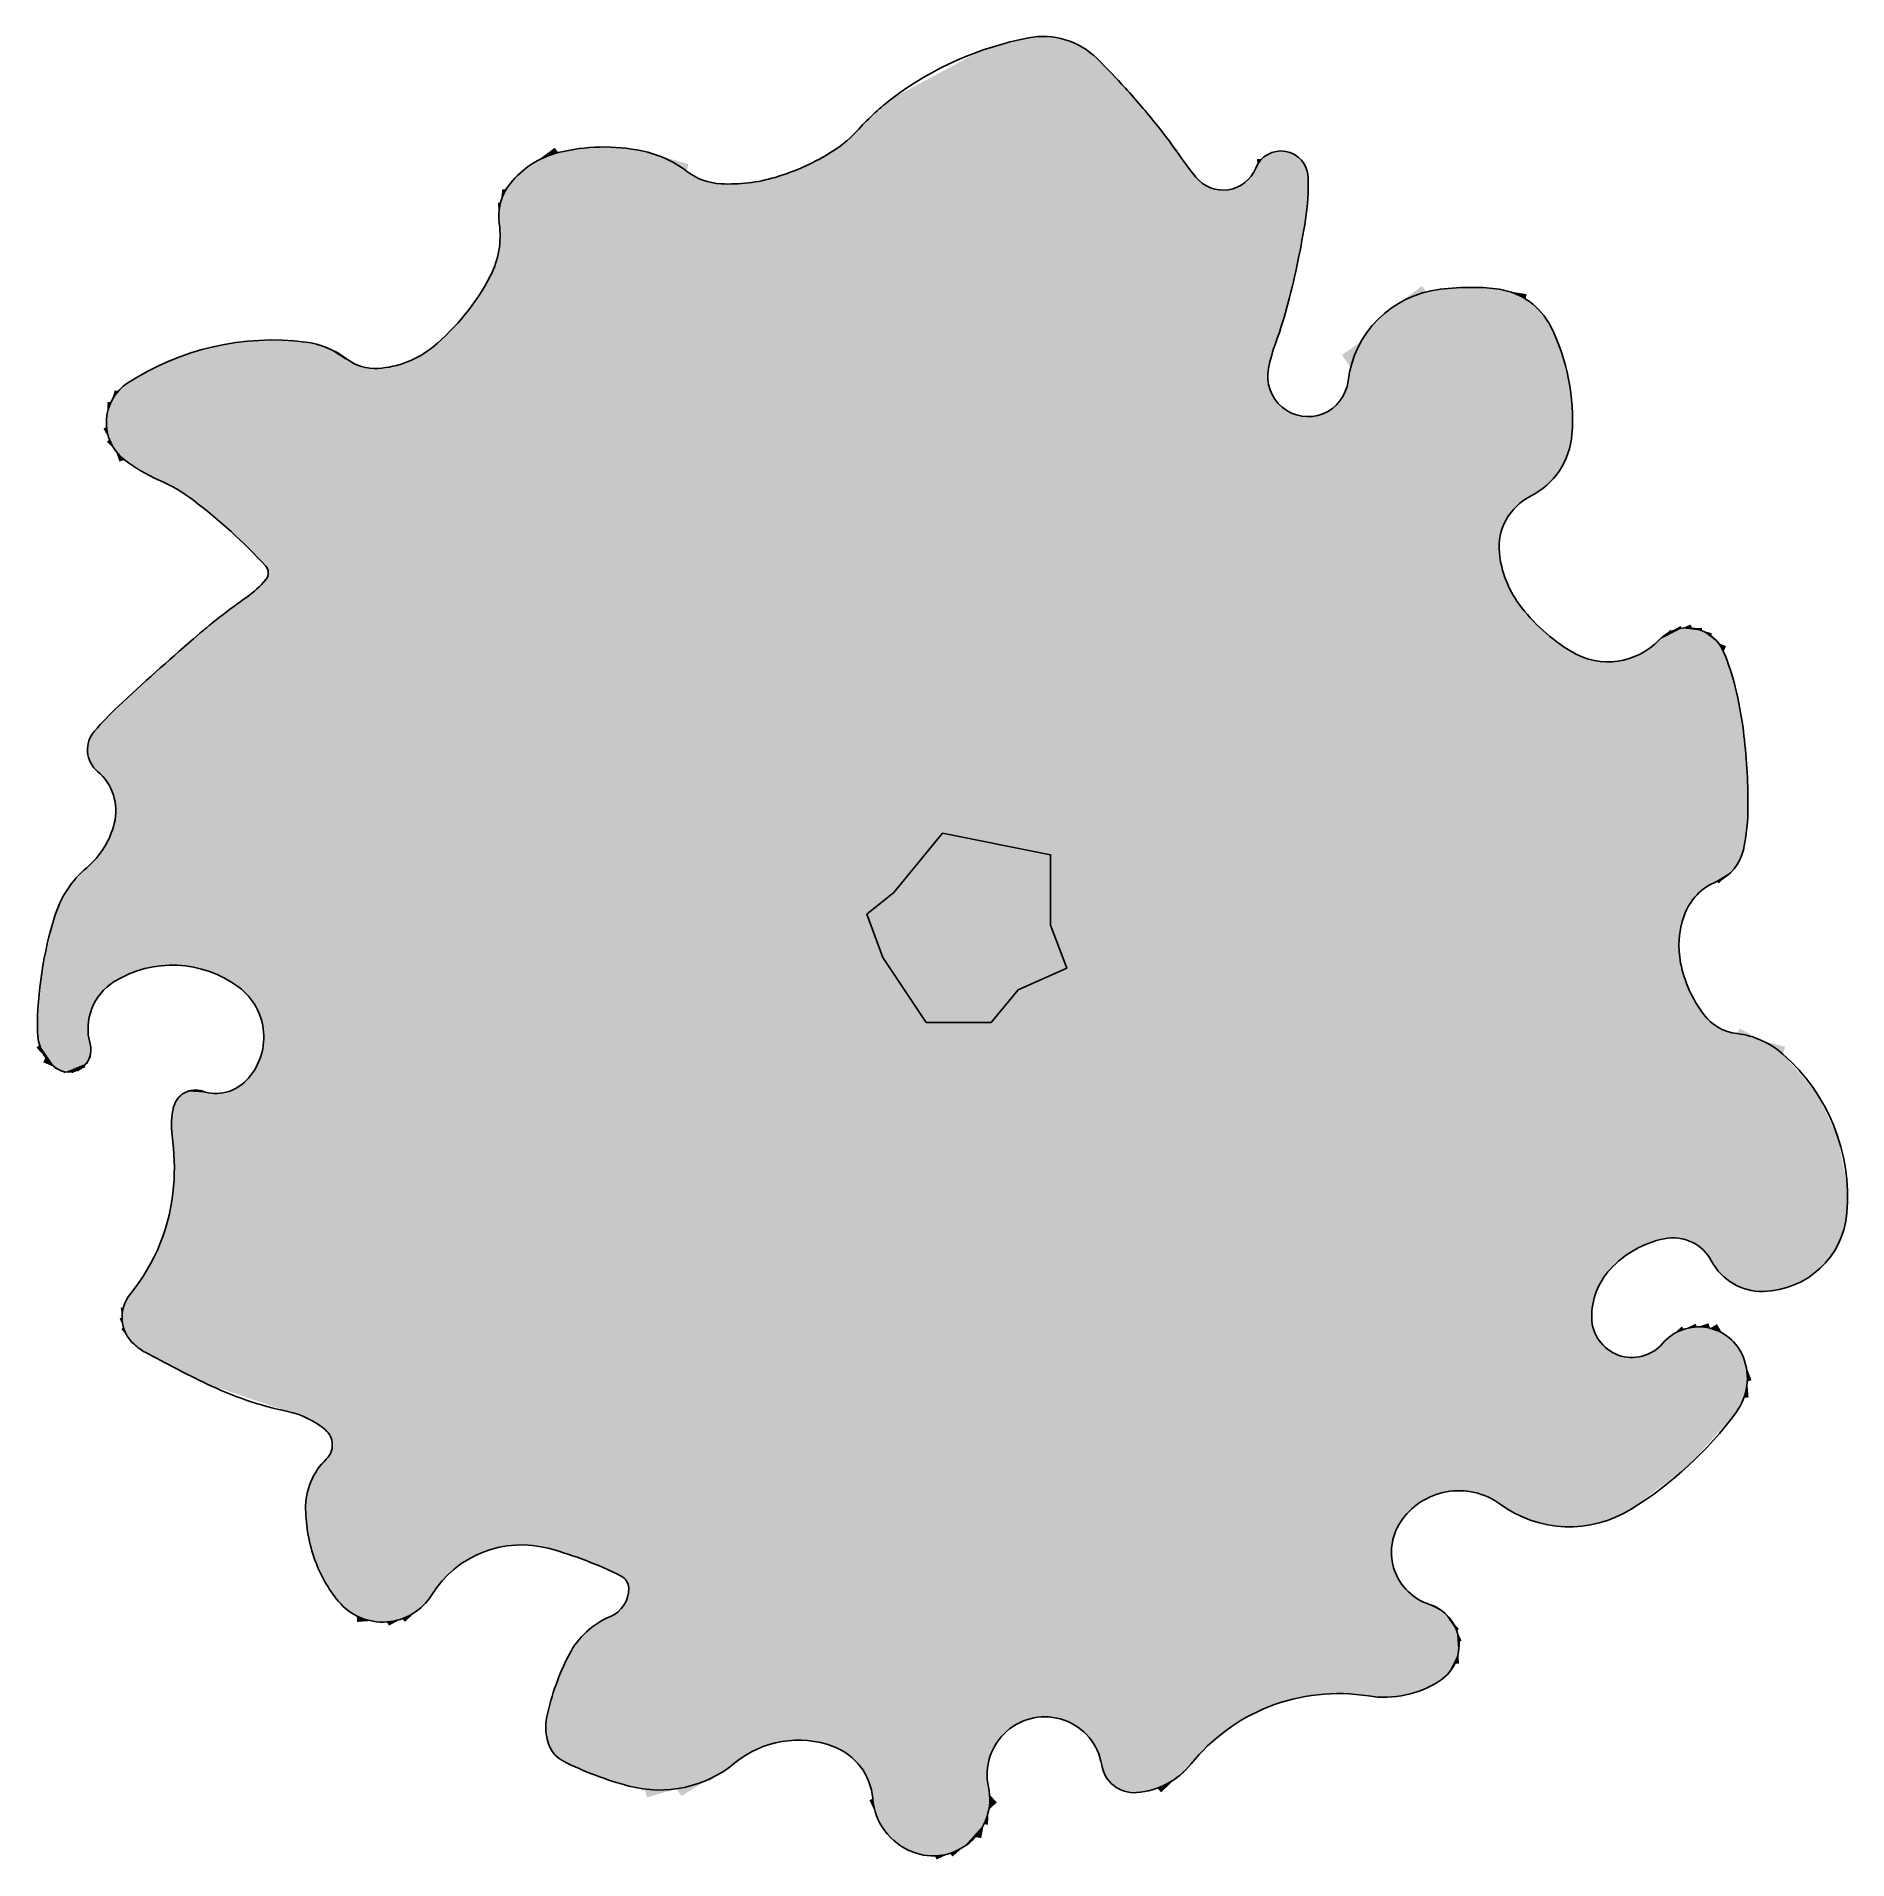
# Model space of a CAD drawing. Extents: x 130.35 to 139.86, y 215.58 to 225.15.
import ezdxf

# ---------------------------------------------------------------- set-up
doc = ezdxf.new("R2010")
doc.units = 0
doc.header["$LTSCALE"] = 3
doc.layers.add('ARCHI', color=3, linetype='CONTINUOUS')

msp = doc.modelspace()

# ---------------------------------------------------------------- linework, layer by layer
at = {"layer": 'ARCHI', "color": 0}
msp.add_lwpolyline([(134.8462, 224.8277, -0.113561), (135.5598, 225.1441, -0.246712), (135.9202, 225.0355, -0.015346), (136.0691, 224.8799, -0.013184), (136.2319, 224.6892, -0.018849), (136.3388, 224.5465, 0.019989), (136.4398, 224.4122, 0.571298), (136.7535, 224.4603, -0.811331), (137.0287, 224.4122, -0.047844), (137.0152, 224.1899, -0.023903), (136.9248, 223.7542, -0.025093), (136.8593, 223.5443, 0.038969), (136.8209, 223.4079, 1.039685), (137.2385, 223.3414, -0.34675), (137.7216, 223.8234, -0.029184), (137.8962, 223.8336, -0.037138), (138.0334, 223.8234, -0.244323), (138.3032, 223.6277, -0.135665), (138.4145, 223.0616, -0.262906), (138.1967, 222.7362, 0.310698), (138.0334, 222.4382, 0.133759), (138.1361, 222.1709, 0.101234), (138.4145, 221.9188, 0.348582), (138.8732, 221.9818, -0.540859), (139.2113, 221.9188, -0.037486), (139.272, 221.7356, -0.030587), (139.3152, 221.5032, -0.030699), (139.3392, 221.1128, -0.051359), (139.3152, 220.8799, -0.250835), (139.1759, 220.7134, 0.215106), (139.0034, 220.5336, 0.135386), (138.9855, 220.2847, 0.113247), (139.1073, 220.0141, 0.203782), (139.2818, 219.9142, -0.152276), (139.523, 219.8063, -0.237143), (139.8586, 218.9723, -0.384219), (139.4191, 218.5597, -0.283401), (139.1482, 218.7191, 0.332919), (138.8995, 218.8367, 0.158169), (138.615, 218.6757, 0.192056), (138.5184, 218.4211, 0.688465), (138.89, 218.2863, -0.564437), (139.3152, 218.2134, -0.257971), (139.277, 217.925, -0.094737), (138.7263, 217.4169, -0.305965), (138.0372, 217.4428, 0.429402), (137.5137, 217.3476, 0.495394), (137.6663, 216.9164, -0.628785), (137.7216, 216.5165, -0.188457), (137.3458, 216.4352, 0.134906), (136.8209, 216.378, 0.129802), (136.4148, 216.0788, -0.207132), (136.128, 215.9278, -0.390221), (135.9448, 216.0723, 0.275755), (135.7469, 216.3087, 0.586611), (135.3498, 215.9567, -0.599842), (134.9501, 215.6161, -0.285815), (134.742, 215.8961, 0.290791), (134.5344, 216.1702, 0.2676), (134.0183, 216.0835, -0.242409), (133.4605, 215.9624, -0.050441), (133.1172, 216.0927, -0.179782), (133.0448, 216.1702, -0.152912), (133.0303, 216.3266, -0.067556), (133.1487, 216.655, -0.174563), (133.3638, 216.8531, 0.306288), (133.4605, 217.0013, 0.279643), (133.4203, 217.0651, 0.048734), (133.0448, 217.2091, 0.332588), (132.426, 216.9666, -0.511173), (131.9362, 216.932, -0.088498), (131.8124, 217.1485, -0.080758), (131.763, 217.4169, -0.210062), (131.8717, 217.679, 0.445892), (131.8669, 217.8324, 0.123413), (131.6682, 217.9296, -0.060107), (131.2433, 218.0748, -0.01244), (130.9236, 218.239, -0.059556), (130.8622, 218.2826, -0.399081), (130.8426, 218.547, 0.152903), (131.0701, 219.1137, 0.054513), (131.062, 219.3795, -0.097252), (131.0701, 219.5293, -0.436237), (131.2211, 219.6118, 0.288519), (131.4512, 219.6678, 0.451843), (131.4125, 220.1578, 0.308381), (130.7583, 220.1873, 0.334898), (130.6311, 219.8605, -0.726288), (130.4465, 219.7371, -0.229931), (130.3543, 219.927, -0.075596), (130.4465, 220.5336, -0.14273), (130.6133, 220.7852, 0.157593), (130.7583, 221.0184, 0.284806), (130.6705, 221.2913, -0.416985), (130.6544, 221.5032, -0.0265), (130.7798, 221.6333, -0.009025), (131.174, 221.988, -0.026059), (131.4537, 222.2062, 0.067244), (131.5551, 222.2997, 0.374671), (131.5534, 222.3694, 0.044699), (131.174, 222.7153, 0.060672), (130.9894, 222.8232, -0.063119), (130.8123, 222.9278, -0.515851), (130.829, 223.3316, -0.177225), (131.763, 223.5464, -0.132758), (131.9782, 223.4582, 0.180849), (132.144, 223.4079, 0.15773), (132.4324, 223.5217, 0.100919), (132.733, 223.8927, 0.156168), (132.7803, 224.1683, -0.204967), (132.8369, 224.3775, -0.165785), (133.0905, 224.5413, -0.112275), (133.5298, 224.5507, -0.113016), (133.7639, 224.444, 0.151858), (133.9455, 224.3775, 0.084101), (134.229, 224.4112, 0.071373), (134.5344, 224.5507, 0.06739), (134.6686, 224.665, -0.049212)], format="xyb", close=True, dxfattribs=at)
msp.add_lwpolyline([(135.1079, 220.9671), (135.676, 220.8536), (135.676, 220.4844), (135.7612, 220.2573), (135.5055, 220.1437), (135.3635, 219.9733), (135.0226, 219.9733), (134.7954, 220.3141), (134.7102, 220.5412), (134.8522, 220.6548), (135.1079, 220.9671)], close=True, dxfattribs=at)
for points in [[(136.4572, 224.3936), (135.5598, 225.1441), (135.3069, 225.075)], [(136.4572, 224.3936), (135.6153, 225.1509), (135.5598, 225.1441)], [(136.4572, 224.3936), (135.6712, 225.15), (135.6153, 225.1509)], [(136.4572, 224.3936), (135.7264, 225.1414), (135.6712, 225.15)], [(136.4572, 224.3936), (136.4398, 224.4122), (135.7264, 225.1414)], [(136.4398, 224.4122), (135.7799, 225.1252), (135.7264, 225.1414)], [(136.4398, 224.4122), (135.8306, 225.1019), (135.7799, 225.1252)], [(136.8289, 223.296), (135.3069, 225.075), (134.8462, 224.8277)], [(135.3069, 225.075), (134.8462, 224.8277), (134.8462, 224.8277)], [(136.8289, 223.296), (136.4572, 224.3936), (135.3069, 225.075)], [(136.4398, 224.4122), (135.8777, 225.0718), (135.8306, 225.1019)], [(136.4398, 224.4122), (135.9202, 225.0355), (135.8777, 225.0718)], [(136.4398, 224.4122), (135.9958, 224.9588), (135.9202, 225.0355)], [(136.4398, 224.4122), (136.0691, 224.8799), (135.9958, 224.9588)], [(136.893, 223.2039), (134.8462, 224.8277), (134.6054, 224.6033)], [(134.8462, 224.8277), (134.6686, 224.665), (134.6054, 224.6033)], [(134.8462, 224.8277), (134.6686, 224.665), (134.6686, 224.665)], [(136.893, 223.2039), (136.8724, 223.2235), (134.8462, 224.8277)], [(136.8724, 223.2235), (136.8547, 223.2456), (134.8462, 224.8277)], [(136.8547, 223.2456), (136.8401, 223.27), (134.8462, 224.8277)], [(136.8401, 223.27), (136.8289, 223.296), (134.8462, 224.8277)], [(136.4398, 224.4122), (136.3879, 224.4783), (136.0691, 224.8799)], [(136.3879, 224.4783), (136.1518, 224.7856), (136.0691, 224.8799)], [(136.3879, 224.4783), (136.2319, 224.6892), (136.1518, 224.7856)], [(136.3879, 224.4783), (136.3388, 224.5465), (136.2319, 224.6892)], [(136.3388, 224.5465), (136.3457, 224.5523), (136.2319, 224.6892)], [(133.0905, 224.5413), (133.0715, 224.5669), (132.9765, 224.4963)], [(133.8968, 224.3836), (133.0905, 224.5413), (132.9765, 224.4963)], [(133.8968, 224.3836), (133.2359, 224.5663), (133.0905, 224.5413)], [(133.8496, 224.397), (133.3834, 224.5695), (133.2359, 224.5663)], [(133.8968, 224.3836), (133.8496, 224.397), (133.2359, 224.5663)], [(133.8496, 224.397), (133.805, 224.4173), (133.3834, 224.5695)], [(133.805, 224.4173), (133.5298, 224.5507), (133.3834, 224.5695)], [(133.805, 224.4173), (133.6129, 224.527), (133.5298, 224.5507)], [(138.4145, 221.9188), (134.5344, 224.5507), (134.3867, 224.47)], [(136.893, 223.2039), (134.6054, 224.6033), (134.5344, 224.5507)], [(138.4145, 221.9188), (138.3106, 221.9901), (134.5344, 224.5507)], [(138.3106, 221.9901), (136.893, 223.2039), (134.5344, 224.5507)], [(136.8172, 223.3798), (136.8341, 224.5402), (136.8165, 224.5319)], [(136.8172, 223.3798), (136.8913, 224.5499), (136.8719, 224.5493)], [(136.8172, 223.3798), (136.9106, 224.5479), (136.8913, 224.5499)], [(136.8172, 223.3798), (136.8719, 224.5493), (136.8527, 224.546)], [(136.8172, 223.3798), (136.9295, 224.5432), (136.9106, 224.5479)], [(136.8172, 223.3798), (136.8527, 224.546), (136.8341, 224.5402)], [(136.8172, 223.3798), (136.9476, 224.536), (136.9295, 224.5432)], [(133.9455, 224.3775), (132.9765, 224.4963), (132.8781, 224.4231)], [(132.9765, 224.4963), (132.8781, 224.4231), (132.8781, 224.4231)], [(133.9455, 224.3775), (133.8968, 224.3836), (132.9765, 224.4963)], [(133.805, 224.4173), (133.7639, 224.444), (133.6129, 224.527)], [(133.7639, 224.444), (133.7744, 224.481), (133.6129, 224.527)], [(138.4145, 221.9188), (134.3867, 224.47), (134.229, 224.4112)], [(136.8173, 223.3514), (136.7535, 224.4603), (136.7424, 224.4373)], [(136.8173, 223.3514), (136.7619, 224.4778), (136.7535, 224.4603)], [(136.7855, 224.5086), (136.7605, 224.5074), (136.7619, 224.4778)], [(136.8173, 223.3514), (136.7855, 224.5086), (136.7619, 224.4778)], [(136.8172, 223.3798), (136.8002, 224.5213), (136.7855, 224.5086)], [(136.8173, 223.3514), (136.8172, 223.3798), (136.7855, 224.5086)], [(136.8172, 223.3798), (136.8165, 224.5319), (136.8002, 224.5213)], [(136.8172, 223.3798), (136.9645, 224.5265), (136.9476, 224.536)], [(136.8172, 223.3798), (136.8209, 223.4079), (136.9645, 224.5265)], [(136.8209, 223.4079), (136.98, 224.5147), (136.9645, 224.5265)], [(136.8209, 223.4079), (136.9937, 224.5009), (136.98, 224.5147)], [(136.8209, 223.4079), (137.0055, 224.4854), (136.9937, 224.5009)], [(136.8209, 223.4079), (137.015, 224.4685), (137.0055, 224.4854)], [(136.8209, 223.4079), (137.0221, 224.4504), (137.015, 224.4685)], [(136.8209, 223.4079), (137.0267, 224.4315), (137.0221, 224.4504)], [(138.4145, 221.9188), (134.229, 224.4112), (132.5489, 223.6315)], [(134.229, 224.4112), (132.6497, 223.7559), (132.5489, 223.6315)], [(134.229, 224.4112), (132.733, 223.8927), (132.6497, 223.7559)], [(134.229, 224.4112), (132.7608, 223.958), (132.733, 223.8927)], [(134.229, 224.4112), (132.7781, 224.0268), (132.7608, 223.958)], [(134.0887, 224.3824), (132.7776, 224.2053), (132.7803, 224.1683)], [(134.0887, 224.3824), (133.9455, 224.3775), (132.7776, 224.2053)], [(133.9455, 224.3775), (132.7871, 224.2787), (132.7776, 224.2053)], [(134.229, 224.4112), (132.7847, 224.0975), (132.7781, 224.0268)], [(134.0887, 224.3824), (132.7803, 224.1683), (132.7847, 224.0975)], [(134.229, 224.4112), (134.0887, 224.3824), (132.7847, 224.0975)], [(133.9455, 224.3775), (132.8159, 224.3469), (132.7871, 224.2787)], [(132.8159, 224.3469), (132.7964, 224.3495), (132.7871, 224.2787)], [(133.9455, 224.3775), (132.8781, 224.4231), (132.8159, 224.3469)], [(132.8781, 224.4231), (132.8369, 224.3775), (132.8159, 224.3469)], [(136.8289, 223.296), (136.4771, 224.3776), (136.4572, 224.3936)], [(136.8289, 223.296), (136.4989, 224.3645), (136.4771, 224.3776)], [(136.8289, 223.296), (136.5224, 224.3545), (136.4989, 224.3645)], [(136.8289, 223.296), (136.8213, 223.3233), (136.5224, 224.3545)], [(136.8213, 223.3233), (136.547, 224.3479), (136.5224, 224.3545)], [(136.8213, 223.3233), (136.6229, 224.349), (136.5977, 224.3451)], [(136.8213, 223.3233), (136.6473, 224.3563), (136.6229, 224.349)], [(136.8213, 223.3233), (136.6705, 224.3669), (136.6473, 224.3563)], [(136.8173, 223.3514), (136.692, 224.3805), (136.6705, 224.3669)], [(136.8213, 223.3233), (136.8173, 223.3514), (136.6705, 224.3669)], [(136.8173, 223.3514), (136.7114, 224.3971), (136.692, 224.3805)], [(136.8173, 223.3514), (136.7283, 224.4161), (136.7114, 224.3971)], [(136.8173, 223.3514), (136.7424, 224.4373), (136.7283, 224.4161)], [(136.8209, 223.4079), (137.0287, 224.4122), (137.0267, 224.4315)], [(136.8209, 223.4079), (137.0273, 224.3007), (137.0287, 224.4122)], [(132.7871, 224.2787), (132.7734, 224.2779), (132.7776, 224.2053)], [(136.8213, 223.3233), (136.5723, 224.3447), (136.547, 224.3479)], [(136.8213, 223.3233), (136.5977, 224.3451), (136.5723, 224.3447)], [(136.8209, 223.4079), (136.8374, 223.4768), (137.0273, 224.3007)], [(136.8374, 223.4768), (137.0152, 224.1899), (137.0273, 224.3007)], [(136.8374, 223.4768), (136.9752, 223.971), (137.0152, 224.1899)], [(136.8374, 223.4768), (136.9248, 223.7542), (136.9752, 223.971)], [(137.6493, 223.81), (137.6258, 223.8408), (137.5132, 223.7551)], [(138.0455, 222.3669), (137.6493, 223.81), (137.5132, 223.7551)], [(138.0334, 222.4382), (137.8088, 223.8311), (137.6493, 223.81)], [(137.8088, 223.8311), (137.7216, 223.8234), (137.6493, 223.81)], [(138.0455, 222.3669), (138.0334, 222.4382), (137.6493, 223.81)], [(137.965, 223.8311), (137.8962, 223.8336), (137.8088, 223.8311)], [(138.0334, 222.4382), (137.965, 223.8311), (137.8088, 223.8311)], [(138.0334, 222.4382), (138.032, 222.4783), (137.965, 223.8311)], [(138.032, 222.4783), (138.0817, 223.8128), (137.965, 223.8311)], [(138.0817, 223.8128), (138.0334, 223.8234), (137.965, 223.8311)], [(138.032, 222.4783), (138.036, 222.5182), (138.0817, 223.8128)], [(138.036, 222.5182), (138.1717, 223.7724), (138.0817, 223.8128)], [(138.1717, 223.7724), (138.1757, 223.7981), (138.0817, 223.8128)], [(136.8374, 223.4768), (136.8593, 223.5443), (136.9248, 223.7542)], [(136.8593, 223.5443), (136.9248, 223.7542), (136.9248, 223.7542)], [(138.0669, 222.2977), (137.5132, 223.7551), (137.3965, 223.6662)], [(137.5132, 223.7551), (137.3965, 223.6662), (137.3965, 223.6662)], [(138.0669, 222.2977), (138.0455, 222.3669), (137.5132, 223.7551)], [(138.036, 222.5182), (138.2117, 223.7433), (138.1717, 223.7724)], [(138.036, 222.5182), (138.2474, 223.7091), (138.2117, 223.7433)], [(138.036, 222.5182), (138.2781, 223.6703), (138.2474, 223.7091)], [(132.5489, 223.6315), (131.5581, 222.3634), (131.5619, 222.3569)], [(132.5489, 223.6315), (132.4324, 223.5217), (131.5581, 222.3634)], [(132.5489, 223.6315), (131.5619, 222.3569), (131.5647, 222.3498)], [(138.5062, 221.88), (132.5489, 223.6315), (131.5647, 222.3498)], [(138.5062, 221.88), (138.459, 221.8963), (132.5489, 223.6315)], [(138.459, 221.8963), (138.4145, 221.9188), (132.5489, 223.6315)], [(138.0973, 222.232), (137.3965, 223.6662), (137.3073, 223.5496)], [(137.3965, 223.6662), (137.3965, 223.6662), (137.3073, 223.5496)], [(138.0973, 222.232), (138.0669, 222.2977), (137.3965, 223.6662)], [(138.036, 222.5182), (138.0453, 222.5573), (138.2781, 223.6703)], [(138.0453, 222.5573), (138.3032, 223.6277), (138.2781, 223.6703)], [(138.0453, 222.5573), (138.3595, 223.4931), (138.3032, 223.6277)], [(132.1087, 223.4082), (131.1825, 223.4965), (131, 223.4265)], [(132.0737, 223.4135), (131.373, 223.5403), (131.1825, 223.4965)], [(132.1087, 223.4082), (132.0737, 223.4135), (131.1825, 223.4965)], [(132.4324, 223.5217), (131.3714, 222.5508), (131.5534, 222.3694)], [(132.4324, 223.5217), (132.3679, 223.4766), (131.3714, 222.5508)], [(132.0737, 223.4135), (131.5678, 223.5571), (131.373, 223.5403)], [(132.4324, 223.5217), (131.5534, 222.3694), (131.5581, 222.3634)], [(132.0737, 223.4135), (132.0398, 223.4238), (131.5678, 223.5571)], [(132.0398, 223.4238), (131.763, 223.5464), (131.5678, 223.5571)], [(132.0398, 223.4238), (132.0078, 223.4388), (131.763, 223.5464)], [(132.0078, 223.4388), (131.8207, 223.5353), (131.763, 223.5464)], [(132.0078, 223.4388), (131.8765, 223.5166), (131.8207, 223.5353)], [(132.0078, 223.4388), (131.9782, 223.4582), (131.8765, 223.5166)], [(131.9782, 223.4582), (131.9756, 223.4523), (131.8765, 223.5166)], [(137.3073, 223.5496), (137.2064, 223.4778), (137.252, 223.4137)], [(138.0973, 222.232), (137.3073, 223.5496), (137.252, 223.4137)], [(138.0453, 222.5573), (138.0597, 222.5947), (138.3595, 223.4931)], [(138.0597, 222.5947), (138.3972, 223.3522), (138.3595, 223.4931)], [(132.222, 223.419), (130.7174, 223.1003), (130.7328, 223.0348)], [(132.222, 223.419), (130.7202, 223.1675), (130.7174, 223.1003)], [(132.222, 223.419), (132.144, 223.4079), (130.7202, 223.1675)], [(132.144, 223.4079), (130.741, 223.2315), (130.7202, 223.1675)], [(132.222, 223.419), (130.7328, 223.0348), (130.7652, 222.9759)], [(132.144, 223.4079), (130.7781, 223.2876), (130.741, 223.2315)], [(132.222, 223.419), (130.7652, 222.9759), (130.8123, 222.9278)], [(132.144, 223.4079), (130.829, 223.3316), (130.7781, 223.2876)], [(132.2972, 223.442), (130.8123, 222.9278), (130.9894, 222.8232)], [(132.2972, 223.442), (132.222, 223.419), (130.8123, 222.9278)], [(132.1087, 223.4082), (131, 223.4265), (130.829, 223.3316)], [(132.144, 223.4079), (132.1087, 223.4082), (130.829, 223.3316)], [(132.2972, 223.442), (130.9894, 222.8232), (131.085, 222.7748)], [(132.3679, 223.4766), (131.085, 222.7748), (131.174, 222.7153)], [(132.3679, 223.4766), (132.2972, 223.442), (131.085, 222.7748)], [(132.3679, 223.4766), (131.174, 222.7153), (131.3714, 222.5508)], [(138.1361, 222.1709), (137.252, 223.4137), (137.2385, 223.3414)], [(138.1361, 222.1709), (138.0973, 222.232), (137.252, 223.4137)], [(130.829, 223.3316), (130.7781, 223.2876), (130.7781, 223.2876)], [(138.1361, 222.1709), (137.2332, 223.3135), (137.2243, 223.2866)], [(138.1361, 222.1709), (137.2385, 223.3414), (137.2332, 223.3135)], [(138.0597, 222.5947), (138.079, 222.6299), (138.3972, 223.3522)], [(138.079, 222.6299), (138.4157, 223.2075), (138.3972, 223.3522)], [(130.741, 223.2315), (130.7229, 223.2323), (130.7202, 223.1675)], [(130.7781, 223.2876), (130.7609, 223.2932), (130.741, 223.2315)], [(138.3106, 221.9901), (136.9159, 223.1873), (136.893, 223.2039)], [(138.2173, 222.0746), (137.1773, 223.2163), (137.1559, 223.1977)], [(138.2173, 222.0746), (137.1961, 223.2375), (137.1773, 223.2163)], [(138.2173, 222.0746), (137.2118, 223.2611), (137.1961, 223.2375)], [(138.1361, 222.1709), (137.2243, 223.2866), (137.2118, 223.2611)], [(138.2173, 222.0746), (138.1361, 222.1709), (137.2118, 223.2611)], [(138.079, 222.6299), (138.1028, 222.6621), (138.4157, 223.2075)], [(138.1028, 222.6621), (138.4145, 223.0616), (138.4157, 223.2075)], [(130.7202, 223.1675), (130.7174, 223.1003), (130.7174, 223.1003)], [(138.3106, 221.9901), (136.9409, 223.1739), (136.9159, 223.1873)], [(138.3106, 221.9901), (136.9675, 223.1639), (136.9409, 223.1739)], [(138.3106, 221.9901), (136.9951, 223.1576), (136.9675, 223.1639)], [(138.3106, 221.9901), (138.2173, 222.0746), (136.9951, 223.1576)], [(138.2173, 222.0746), (137.0233, 223.155), (136.9951, 223.1576)], [(138.2173, 222.0746), (137.0517, 223.1562), (137.0233, 223.155)], [(138.2173, 222.0746), (137.0796, 223.1612), (137.0517, 223.1562)], [(138.2173, 222.0746), (137.1066, 223.1699), (137.0796, 223.1612)], [(138.2173, 222.0746), (137.1322, 223.1822), (137.1066, 223.1699)], [(138.2173, 222.0746), (137.1559, 223.1977), (137.1322, 223.1822)], [(130.7174, 223.1003), (130.7016, 223.0916), (130.7328, 223.0348)], [(130.7328, 223.0348), (130.7199, 223.0222), (130.7652, 222.9759)], [(138.1028, 222.6621), (138.4058, 223.0038), (138.4145, 223.0616)], [(130.7652, 222.9759), (130.7853, 222.9184), (130.8123, 222.9278)], [(130.8123, 222.9278), (130.8123, 222.9278), (130.9894, 222.8232)], [(138.1028, 222.6621), (138.1307, 222.691), (138.4058, 223.0038)], [(138.1307, 222.691), (138.3888, 222.9479), (138.4058, 223.0038)], [(138.1307, 222.691), (138.3637, 222.8951), (138.3888, 222.9479)], [(138.1307, 222.691), (138.1622, 222.7158), (138.3637, 222.8951)], [(138.1622, 222.7158), (138.3312, 222.8466), (138.3637, 222.8951)], [(138.1622, 222.7158), (138.292, 222.8033), (138.3312, 222.8466)], [(138.1622, 222.7158), (138.2468, 222.7663), (138.292, 222.8033)], [(138.1622, 222.7158), (138.1967, 222.7362), (138.2468, 222.7663)], [(138.5062, 221.88), (131.5647, 222.3498), (131.5666, 222.3424)], [(138.5552, 221.8701), (131.5666, 222.3424), (131.5673, 222.3349)], [(138.5552, 221.8701), (138.5062, 221.88), (131.5666, 222.3424)], [(131.563, 222.3127), (130.3652, 219.8553), (130.4465, 219.7371)], [(131.563, 222.3127), (131.5595, 222.3059), (130.3652, 219.8553)], [(131.5595, 222.3059), (130.7363, 220.9523), (130.3652, 219.8553)], [(131.563, 222.3127), (130.4465, 219.7371), (130.5027, 219.7132)], [(131.563, 222.3127), (130.5027, 219.7132), (130.6483, 220.0644)], [(131.5075, 222.2496), (130.6181, 221.4136), (130.6183, 221.3939)], [(131.5075, 222.2496), (130.6205, 221.4331), (130.6181, 221.4136)], [(131.5075, 222.2496), (130.6183, 221.3939), (130.6211, 221.3744)], [(131.5075, 222.2496), (130.6254, 221.4522), (130.6205, 221.4331)], [(131.5075, 222.2496), (130.6211, 221.3744), (130.6264, 221.3554)], [(131.5075, 222.2496), (130.6328, 221.4704), (130.6254, 221.4522)], [(131.5075, 222.2496), (130.6264, 221.3554), (130.6341, 221.3373)], [(131.5075, 222.2496), (130.6425, 221.4875), (130.6328, 221.4704)], [(131.5075, 222.2496), (130.6341, 221.3373), (130.6442, 221.3204)], [(131.5075, 222.2496), (130.6544, 221.5032), (130.6425, 221.4875)], [(131.5551, 222.2997), (130.6442, 221.3204), (130.6705, 221.2913)], [(131.5551, 222.2997), (131.5075, 222.2496), (130.6442, 221.3204)], [(131.563, 222.3127), (130.6483, 220.0644), (130.6688, 220.1008)], [(131.5075, 222.2496), (130.7154, 221.5699), (130.6544, 221.5032)], [(131.563, 222.3127), (130.6688, 220.1008), (130.6944, 220.1338)], [(131.5551, 222.2997), (130.6705, 221.2913), (130.6975, 221.2649)], [(131.563, 222.3127), (130.6944, 220.1338), (130.7244, 220.1628)], [(131.5551, 222.2997), (130.6975, 221.2649), (130.7206, 221.2351)], [(131.5075, 222.2496), (130.7798, 221.6333), (130.7154, 221.5699)], [(131.5551, 222.2997), (130.7206, 221.2351), (130.7393, 221.2023)], [(131.563, 222.3127), (130.7244, 220.1628), (130.7583, 220.1873)], [(131.5595, 222.3059), (130.7583, 221.0184), (130.7363, 220.9523)], [(131.5551, 222.2997), (130.7393, 221.2023), (130.7533, 221.1673)], [(131.5595, 222.3059), (130.7533, 221.1673), (130.7623, 221.1307)], [(131.5595, 222.3059), (131.5551, 222.2997), (130.7533, 221.1673)], [(131.563, 222.3127), (130.7583, 220.1873), (130.8266, 220.2234)], [(131.5595, 222.3059), (130.7649, 221.0555), (130.7583, 221.0184)], [(131.5595, 222.3059), (130.7623, 221.1307), (130.7662, 221.0932)], [(131.5595, 222.3059), (130.7662, 221.0932), (130.7649, 221.0555)], [(131.5075, 222.2496), (130.9753, 221.8125), (130.7798, 221.6333)], [(131.563, 222.3127), (130.8266, 220.2234), (130.899, 220.2502)], [(131.5655, 222.3198), (130.899, 220.2502), (130.9744, 220.2671)], [(131.5655, 222.3198), (131.563, 222.3127), (130.899, 220.2502)], [(131.5655, 222.3198), (130.9744, 220.2671), (131.0513, 220.2739)], [(131.5075, 222.2496), (131.4537, 222.2062), (130.9753, 221.8125)], [(131.5655, 222.3198), (131.0513, 220.2739), (131.1285, 220.2704)], [(131.5655, 222.3198), (131.1285, 220.2704), (131.2045, 220.2567)], [(138.5552, 221.8701), (131.5669, 222.3273), (131.2045, 220.2567)], [(131.5669, 222.3273), (131.5655, 222.3198), (131.2045, 220.2567)], [(138.5552, 221.8701), (131.5673, 222.3349), (131.5669, 222.3273)], [(131.4537, 222.2062), (131.174, 221.988), (130.9753, 221.8125)], [(131.4537, 222.2062), (131.311, 222.1008), (131.174, 221.988)], [(138.9917, 222.043), (138.9843, 222.0551), (138.9396, 222.0281)], [(139.0458, 222.0438), (139.0375, 222.063), (138.9917, 222.043)], [(137.5137, 217.3476), (138.9917, 222.043), (138.7953, 221.9197)], [(137.5137, 217.3476), (137.5436, 217.3871), (138.9917, 222.043)], [(137.5436, 217.3871), (138.5217, 218.4768), (138.9917, 222.043)], [(138.5217, 218.4768), (139.184, 221.9656), (138.9917, 222.043)], [(138.5217, 218.4768), (138.5333, 218.5313), (139.184, 221.9656)], [(138.5333, 218.5313), (138.9776, 220.4103), (139.184, 221.9656)], [(138.9917, 222.043), (138.8363, 221.9481), (138.7953, 221.9197)], [(138.9917, 222.043), (138.8732, 221.9818), (138.8363, 221.9481)], [(138.9917, 222.043), (138.8932, 222.0001), (138.8732, 221.9818)], [(138.9917, 222.043), (138.9396, 222.0281), (138.8932, 222.0001)], [(138.9396, 222.0281), (138.9324, 222.0359), (138.8932, 222.0001)], [(138.9776, 220.4103), (138.9864, 220.4728), (139.184, 221.9656)], [(138.9864, 220.4728), (139.2113, 221.9188), (139.184, 221.9656)], [(139.0983, 222.0303), (139.0458, 222.0438), (138.9917, 222.043)], [(139.184, 221.9656), (139.0983, 222.0303), (138.9917, 222.043)], [(139.0983, 222.0303), (139.0981, 222.0445), (139.0458, 222.0438)], [(139.184, 221.9656), (139.1455, 222.0037), (139.0983, 222.0303)], [(139.1455, 222.0037), (139.149, 222.0174), (139.0983, 222.0303)], [(139.184, 221.9656), (139.184, 221.9656), (139.1455, 222.0037)], [(139.2113, 221.9188), (139.2237, 221.9496), (139.184, 221.9656)], [(138.5552, 221.8701), (131.2045, 220.2567), (131.278, 220.2331)], [(138.7037, 221.8804), (131.278, 220.2331), (137.5137, 217.3476)], [(138.7037, 221.8804), (138.6548, 221.8703), (131.278, 220.2331)], [(138.6548, 221.8703), (138.605, 221.8669), (131.278, 220.2331)], [(138.605, 221.8669), (138.5552, 221.8701), (131.278, 220.2331)], [(137.5137, 217.3476), (138.7953, 221.9197), (138.7508, 221.897)], [(137.5137, 217.3476), (138.7508, 221.897), (138.7037, 221.8804)], [(138.9864, 220.4728), (139.272, 221.7356), (139.2113, 221.9188)], [(139.272, 221.7356), (139.1849, 221.7492), (139.2113, 221.9188)], [(138.9864, 220.4728), (139.0034, 220.5336), (139.272, 221.7356)], [(139.0034, 220.5336), (139.3152, 221.5032), (139.272, 221.7356)], [(139.3152, 221.5032), (139.2241, 221.5238), (139.272, 221.7356)], [(139.0034, 220.5336), (139.0205, 220.5728), (139.3152, 221.5032)], [(139.0205, 220.5728), (139.3332, 221.3084), (139.3152, 221.5032)], [(130.6442, 221.3204), (130.6425, 221.3187), (130.6705, 221.2913)], [(139.0205, 220.5728), (139.3392, 221.1128), (139.3332, 221.3084)], [(139.0205, 220.5728), (139.0429, 220.6092), (139.3392, 221.1128)], [(139.0429, 220.6092), (139.3332, 220.9957), (139.3392, 221.1128)], [(130.7363, 220.9523), (130.3543, 219.927), (130.357, 219.8908)], [(130.7363, 220.9523), (130.3775, 220.2338), (130.3543, 219.927)], [(130.7363, 220.9523), (130.357, 219.8908), (130.3652, 219.8553)], [(130.7363, 220.9523), (130.7042, 220.8904), (130.3775, 220.2338)], [(139.0429, 220.6092), (139.0703, 220.642), (139.3332, 220.9957)], [(139.0703, 220.642), (139.3152, 220.8799), (139.3332, 220.9957)], [(130.7042, 220.8904), (130.4465, 220.5336), (130.3775, 220.2338)], [(130.7042, 220.8904), (130.6629, 220.8342), (130.4465, 220.5336)], [(130.6629, 220.8342), (130.4744, 220.6048), (130.4465, 220.5336)], [(130.6629, 220.8342), (130.512, 220.6713), (130.4744, 220.6048)], [(130.6629, 220.8342), (130.6133, 220.7852), (130.512, 220.6713)], [(139.0703, 220.642), (139.102, 220.6707), (139.3152, 220.8799)], [(139.102, 220.6707), (139.3064, 220.8488), (139.3152, 220.8799)], [(139.102, 220.6707), (139.2934, 220.8193), (139.3064, 220.8488)], [(139.102, 220.6707), (139.2763, 220.7919), (139.2934, 220.8193)], [(130.6133, 220.7852), (130.6133, 220.7852), (130.512, 220.6713)], [(139.102, 220.6707), (139.1374, 220.6947), (139.2763, 220.7919)], [(139.1374, 220.6947), (139.2556, 220.7672), (139.2763, 220.7919)], [(139.1374, 220.6947), (139.2317, 220.7456), (139.2556, 220.7672)], [(139.1374, 220.6947), (139.1759, 220.7134), (139.2317, 220.7456)], [(139.1759, 220.7134), (139.1849, 220.7034), (139.2317, 220.7456)], [(138.5333, 218.5313), (138.9773, 220.3472), (138.9776, 220.4103)], [(138.5333, 218.5313), (138.9855, 220.2847), (138.9773, 220.3472)], [(131.278, 220.2331), (131.3478, 220.1999), (137.5137, 217.3476)], [(138.5333, 218.5313), (139.0124, 220.1887), (138.9855, 220.2847)], [(131.3478, 220.1999), (137.4952, 217.3147), (137.5137, 217.3476)], [(131.3478, 220.1999), (131.4125, 220.1578), (137.4952, 217.3147)], [(131.4125, 220.1578), (131.4475, 220.1275), (137.4952, 217.3147)], [(138.5333, 218.5313), (139.0533, 220.0978), (139.0124, 220.1887)], [(130.5027, 219.7132), (130.6331, 220.0255), (130.6483, 220.0644)], [(131.4475, 220.1275), (135.5118, 216.2941), (137.4952, 217.3147)], [(131.4475, 220.1275), (135.477, 216.2738), (135.5118, 216.2941)], [(131.4475, 220.1275), (135.4451, 216.2492), (135.477, 216.2738)], [(131.4475, 220.1275), (135.4168, 216.2205), (135.4451, 216.2492)], [(131.4475, 220.1275), (135.3925, 216.1883), (135.4168, 216.2205)], [(131.4475, 220.1275), (135.3727, 216.1533), (135.3925, 216.1883)], [(131.4475, 220.1275), (135.3577, 216.1159), (135.3727, 216.1533)], [(131.4475, 220.1275), (135.3478, 216.0768), (135.3577, 216.1159)], [(131.4475, 220.1275), (135.3431, 216.0368), (135.3478, 216.0768)], [(131.4475, 220.1275), (135.3438, 215.9965), (135.3431, 216.0368)], [(131.4475, 220.1275), (135.3557, 215.9169), (135.3438, 215.9965)], [(131.4475, 220.1275), (131.4779, 220.0925), (135.3557, 215.9169)], [(131.4779, 220.0925), (134.5757, 216.1514), (135.3557, 215.9169)], [(131.4779, 220.0925), (134.5344, 216.1702), (134.5757, 216.1514)], [(131.4779, 220.0925), (134.4593, 216.1919), (134.5344, 216.1702)], [(131.4779, 220.0925), (131.503, 220.0537), (134.4593, 216.1919)], [(131.503, 220.0537), (133.4366, 217.054), (134.4593, 216.1919)], [(131.503, 220.0537), (133.4288, 217.0601), (133.4366, 217.054)], [(131.503, 220.0537), (133.4203, 217.0651), (133.4288, 217.0601)], [(131.503, 220.0537), (133.236, 217.1463), (133.4203, 217.0651)], [(131.503, 220.0537), (133.0448, 217.2091), (133.236, 217.1463)], [(131.503, 220.0537), (132.9672, 217.2246), (133.0448, 217.2091)], [(131.503, 220.0537), (132.8882, 217.2289), (132.9672, 217.2246)], [(131.503, 220.0537), (131.5224, 220.0116), (132.8882, 217.2289)], [(138.5333, 218.5313), (138.5531, 218.5834), (139.0533, 220.0978)], [(138.5531, 218.5834), (139.1073, 220.0141), (139.0533, 220.0978)], [(130.5027, 219.7132), (130.6237, 219.9848), (130.6331, 220.0255)], [(130.5027, 219.7132), (130.6202, 219.9432), (130.6237, 219.9848)], [(131.5224, 220.0116), (132.8094, 217.222), (132.8882, 217.2289)], [(131.5224, 220.0116), (132.7324, 217.2039), (132.8094, 217.222)], [(131.5224, 220.0116), (132.6588, 217.175), (132.7324, 217.2039)], [(131.5224, 220.0116), (132.59, 217.136), (132.6588, 217.175)], [(131.5224, 220.0116), (132.5274, 217.0876), (132.59, 217.136)], [(131.5224, 220.0116), (132.4724, 217.0307), (132.5274, 217.0876)], [(131.5224, 220.0116), (131.5357, 219.9673), (132.4724, 217.0307)], [(131.5357, 219.9673), (132.426, 216.9666), (132.4724, 217.0307)], [(131.5357, 219.9673), (132.4022, 216.9334), (132.426, 216.9666)], [(131.5357, 219.9673), (132.2698, 216.8408), (132.4022, 216.9334)], [(131.5357, 219.9673), (132.1086, 216.8294), (132.2698, 216.8408)], [(131.5357, 219.9673), (131.9021, 217.7711), (132.1086, 216.8294)], [(131.5357, 219.9673), (131.8986, 217.7851), (131.9021, 217.7711)], [(131.5357, 219.9673), (131.8933, 217.7985), (131.8986, 217.7851)], [(131.5357, 219.9673), (131.8861, 217.811), (131.8933, 217.7985)], [(131.5357, 219.9673), (131.8772, 217.8224), (131.8861, 217.811)], [(131.5357, 219.9673), (131.8669, 217.8324), (131.8772, 217.8224)], [(131.5357, 219.9673), (131.5425, 219.9215), (131.8669, 217.8324)], [(138.5531, 218.5834), (139.1299, 219.9882), (139.1073, 220.0141)], [(138.5531, 218.5834), (139.1557, 219.9655), (139.1299, 219.9882)], [(138.5531, 218.5834), (139.1844, 219.9464), (139.1557, 219.9655)], [(138.5531, 218.5834), (139.2153, 219.9313), (139.1844, 219.9464)], [(130.3652, 219.8553), (130.3495, 219.8406), (130.3969, 219.79)], [(130.3652, 219.8553), (130.3969, 219.79), (130.4465, 219.7371)], [(130.5027, 219.7132), (130.6227, 219.9015), (130.6202, 219.9432)], [(130.5027, 219.7132), (130.6311, 219.8605), (130.6227, 219.9015)], [(130.5027, 219.7132), (130.6346, 219.8147), (130.6311, 219.8605)], [(130.6346, 219.8147), (130.6343, 219.8455), (130.6311, 219.8605)], [(131.5429, 219.8753), (131.5368, 219.8294), (131.6682, 217.9296)], [(131.5425, 219.9215), (131.8063, 217.8756), (131.8669, 217.8324)], [(131.5425, 219.9215), (131.7395, 217.9083), (131.8063, 217.8756)], [(131.5425, 219.9215), (131.6682, 217.9296), (131.7395, 217.9083)], [(131.5425, 219.9215), (131.5429, 219.8753), (131.6682, 217.9296)], [(138.5531, 218.5834), (139.248, 219.9205), (139.2153, 219.9313)], [(138.5531, 218.5834), (139.2818, 219.9142), (139.248, 219.9205)], [(138.5531, 218.5834), (138.5805, 218.6319), (139.2818, 219.9142)], [(138.5805, 218.6319), (139.4106, 219.8786), (139.2818, 219.9142)], [(138.5805, 218.6319), (138.615, 218.6757), (139.4106, 219.8786)], [(138.615, 218.6757), (139.523, 219.8063), (139.4106, 219.8786)], [(139.4106, 219.8786), (139.2965, 219.9411), (139.2818, 219.9142)], [(139.523, 219.8063), (139.5336, 219.8447), (139.4106, 219.8786)], [(130.3969, 219.79), (130.3854, 219.7631), (130.4465, 219.7371)], [(130.5027, 219.7132), (130.6116, 219.7581), (130.6346, 219.8147)], [(130.5027, 219.7132), (130.5632, 219.7209), (130.6116, 219.7581)], [(130.5632, 219.7209), (130.5899, 219.7363), (130.6116, 219.7581)], [(130.5899, 219.7363), (130.6009, 219.7318), (130.6116, 219.7581)], [(130.6116, 219.7581), (130.6269, 219.7849), (130.6346, 219.8147)], [(130.6116, 219.7581), (130.6194, 219.7561), (130.6269, 219.7849)], [(130.6269, 219.7849), (130.6369, 219.7856), (130.6346, 219.8147)], [(130.6346, 219.8147), (130.6346, 219.8147), (130.6343, 219.8455)], [(131.5242, 219.7848), (130.8622, 218.2826), (130.9236, 218.239)], [(131.5242, 219.7848), (131.5055, 219.7425), (130.8622, 218.2826)], [(131.5242, 219.7848), (130.9236, 218.239), (131.2433, 218.0748)], [(131.5368, 219.8294), (131.2433, 218.0748), (131.6682, 217.9296)], [(131.5368, 219.8294), (131.5242, 219.7848), (131.2433, 218.0748)], [(138.615, 218.6757), (138.6757, 218.7323), (139.523, 219.8063)], [(138.6757, 218.7323), (139.6972, 219.6058), (139.523, 219.8063)], [(139.6972, 219.6058), (139.523, 219.8063), (139.523, 219.8063)], [(130.4465, 219.7371), (130.4444, 219.7293), (130.473, 219.7214)], [(130.4465, 219.7371), (130.473, 219.7214), (130.5027, 219.7132)], [(130.473, 219.7214), (130.4978, 219.7056), (130.5027, 219.7132)], [(130.5027, 219.7132), (130.5335, 219.713), (130.5632, 219.7209)], [(130.5027, 219.7132), (130.5181, 219.7121), (130.5335, 219.713)], [(130.5335, 219.713), (130.5375, 219.706), (130.5632, 219.7209)], [(130.5632, 219.7209), (130.569, 219.7152), (130.5899, 219.7363)], [(131.5055, 219.7425), (130.7991, 218.4241), (130.8067, 218.3717)], [(131.5055, 219.7425), (130.9312, 218.674), (130.7991, 218.4241)], [(131.5055, 219.7425), (130.8067, 218.3717), (130.8283, 218.3233)], [(131.5055, 219.7425), (130.8283, 218.3233), (130.8622, 218.2826)], [(131.5055, 219.7425), (130.9997, 218.813), (130.9312, 218.674)], [(131.5055, 219.7425), (131.0463, 218.9607), (130.9997, 218.813)], [(131.5055, 219.7425), (131.481, 219.7032), (131.0463, 218.9607)], [(131.481, 219.7032), (131.0701, 219.1137), (131.0463, 218.9607)], [(131.481, 219.7032), (131.4512, 219.6678), (131.0701, 219.1137)], [(131.4512, 219.6678), (131.0733, 219.2469), (131.0701, 219.1137)], [(131.4512, 219.6678), (131.4279, 219.647), (131.0733, 219.2469)], [(131.402, 219.6297), (131.0587, 219.4548), (131.062, 219.3795)], [(131.402, 219.6297), (131.3739, 219.6161), (131.0587, 219.4548)], [(131.3739, 219.6161), (131.3442, 219.6066), (131.0587, 219.4548)], [(131.3442, 219.6066), (131.0701, 219.5293), (131.0587, 219.4548)], [(131.4279, 219.647), (131.062, 219.3795), (131.0733, 219.2469)], [(131.4279, 219.647), (131.402, 219.6297), (131.062, 219.3795)], [(131.3442, 219.6066), (131.0751, 219.5446), (131.0701, 219.5293)], [(131.3442, 219.6066), (131.0822, 219.559), (131.0751, 219.5446)], [(131.3442, 219.6066), (131.3135, 219.6014), (131.0822, 219.559)], [(131.3135, 219.6014), (131.0911, 219.5724), (131.0822, 219.559)], [(131.3135, 219.6014), (131.1018, 219.5844), (131.0911, 219.5724)], [(131.3135, 219.6014), (131.1141, 219.5948), (131.1018, 219.5844)], [(131.2823, 219.6005), (131.1276, 219.6035), (131.1141, 219.5948)], [(131.3135, 219.6014), (131.2823, 219.6005), (131.1141, 219.5948)], [(131.2823, 219.6005), (131.1422, 219.6102), (131.1276, 219.6035)], [(131.2513, 219.604), (131.1576, 219.6149), (131.1422, 219.6102)], [(131.2823, 219.6005), (131.2513, 219.604), (131.1422, 219.6102)], [(131.2513, 219.604), (131.1735, 219.6174), (131.1576, 219.6149)], [(131.2513, 219.604), (131.1896, 219.6177), (131.1735, 219.6174)], [(131.2211, 219.6118), (131.221, 219.6183), (131.1896, 219.6177)], [(131.2513, 219.604), (131.2211, 219.6118), (131.1896, 219.6177)], [(138.6757, 218.7323), (138.7445, 218.7787), (139.6972, 219.6058)], [(138.7445, 218.7787), (139.8125, 219.3666), (139.6972, 219.6058)], [(139.8125, 219.3666), (139.6972, 219.6058), (139.6972, 219.6058)], [(138.7445, 218.7787), (138.8197, 218.8138), (139.8125, 219.3666)], [(138.8197, 218.8138), (138.8995, 218.8367), (139.8125, 219.3666)], [(138.8995, 218.8367), (139.8608, 219.1054), (139.8125, 219.3666)], [(139.8608, 219.1054), (139.8608, 219.1054), (139.8125, 219.3666)], [(138.8995, 218.8367), (139.8586, 218.9723), (139.8608, 219.1054)], [(138.8995, 218.8367), (138.932, 218.8409), (139.8586, 218.9723)], [(138.932, 218.8409), (139.8496, 218.913), (139.8586, 218.9723)], [(138.932, 218.8409), (139.8329, 218.8554), (139.8496, 218.913)], [(138.932, 218.8409), (138.9647, 218.8405), (139.8329, 218.8554)], [(138.9647, 218.8405), (139.8086, 218.8005), (139.8329, 218.8554)], [(138.9647, 218.8405), (139.7772, 218.7494), (139.8086, 218.8005)], [(138.9647, 218.8405), (138.9971, 218.8354), (139.7772, 218.7494)], [(138.9971, 218.8354), (139.7393, 218.7028), (139.7772, 218.7494)], [(138.9971, 218.8354), (139.6956, 218.6618), (139.7393, 218.7028)], [(138.9971, 218.8354), (139.0284, 218.8258), (139.6956, 218.6618)], [(139.0284, 218.8258), (139.6468, 218.6269), (139.6956, 218.6618)], [(139.0284, 218.8258), (139.5937, 218.5988), (139.6468, 218.6269)], [(139.0284, 218.8258), (139.058, 218.8118), (139.5937, 218.5988)], [(139.058, 218.8118), (139.5374, 218.578), (139.5937, 218.5988)], [(139.058, 218.8118), (139.4789, 218.5649), (139.5374, 218.578)], [(139.058, 218.8118), (139.0853, 218.7937), (139.4789, 218.5649)], [(139.0853, 218.7937), (139.4191, 218.5597), (139.4789, 218.5649)], [(139.0853, 218.7937), (139.3778, 218.5617), (139.4191, 218.5597)], [(139.0853, 218.7937), (139.1098, 218.7719), (139.3778, 218.5617)], [(139.1098, 218.7719), (139.3372, 218.5694), (139.3778, 218.5617)], [(139.1098, 218.7719), (139.2981, 218.5825), (139.3372, 218.5694)], [(139.1098, 218.7719), (139.2611, 218.601), (139.2981, 218.5825)], [(139.1098, 218.7719), (139.1309, 218.7469), (139.2611, 218.601)], [(139.1309, 218.7469), (139.227, 218.6244), (139.2611, 218.601)], [(139.1309, 218.7469), (139.1964, 218.6522), (139.227, 218.6244)], [(139.1309, 218.7469), (139.1482, 218.7191), (139.1964, 218.6522)], [(139.1482, 218.7191), (139.1964, 218.6522), (139.1964, 218.6522)], [(130.9312, 218.674), (130.8062, 218.4767), (130.7991, 218.4241)], [(130.9312, 218.674), (130.815, 218.5017), (130.8062, 218.4767)], [(130.9312, 218.674), (130.8426, 218.547), (130.815, 218.5017)], [(130.8426, 218.547), (130.8446, 218.5456), (130.815, 218.5017)], [(130.7991, 218.4241), (130.7859, 218.4183), (130.8067, 218.3717)], [(130.8062, 218.4767), (130.7919, 218.4746), (130.7991, 218.4241)], [(137.5436, 217.3871), (138.5184, 218.4211), (138.5217, 218.4768)], [(137.5436, 217.3871), (137.5786, 217.4223), (138.5184, 218.4211)], [(137.5786, 217.4223), (138.5208, 218.3929), (138.5184, 218.4211)], [(130.8067, 218.3717), (130.7956, 218.3624), (130.8283, 218.3233)], [(130.8283, 218.3233), (130.8622, 218.2826), (130.8622, 218.2826)], [(137.5786, 217.4223), (138.5269, 218.3653), (138.5208, 218.3929)], [(137.5786, 217.4223), (138.5367, 218.3387), (138.5269, 218.3653)], [(137.5786, 217.4223), (138.5499, 218.3136), (138.5367, 218.3387)], [(137.618, 217.4524), (139.0716, 218.3733), (138.8477, 218.2489)], [(137.618, 217.4524), (139.1401, 218.3663), (139.0716, 218.3733)], [(137.618, 217.4524), (137.661, 217.4769), (139.1401, 218.3663)], [(137.661, 217.4769), (139.2041, 218.3411), (139.1401, 218.3663)], [(137.661, 217.4769), (139.2589, 218.2995), (139.2041, 218.3411)], [(139.0716, 218.3733), (138.8701, 218.2662), (138.8477, 218.2489)], [(139.0716, 218.3733), (138.89, 218.2863), (138.8701, 218.2662)], [(139.0716, 218.3733), (138.9417, 218.3317), (138.89, 218.2863)], [(138.9417, 218.3317), (138.9383, 218.3351), (138.89, 218.2863)], [(139.0038, 218.3615), (138.9915, 218.3755), (138.9417, 218.3317)], [(139.0716, 218.3733), (139.0038, 218.3615), (138.9417, 218.3317)], [(139.0716, 218.3733), (139.0636, 218.3901), (139.0038, 218.3615)], [(139.1401, 218.3663), (139.1317, 218.3925), (139.0716, 218.3733)], [(139.2041, 218.3411), (139.176, 218.3879), (139.1401, 218.3663)], [(139.2589, 218.2995), (139.2589, 218.2995), (139.2041, 218.3411)], [(130.8622, 218.2826), (130.8622, 218.2826), (130.9236, 218.239)], [(130.9236, 218.239), (130.9236, 218.239), (131.2433, 218.0748)], [(137.5786, 217.4223), (138.5663, 218.2905), (138.5499, 218.3136)], [(137.5786, 217.4223), (138.5857, 218.2699), (138.5663, 218.2905)], [(137.5786, 217.4223), (138.6077, 218.252), (138.5857, 218.2699)], [(137.5786, 217.4223), (138.6319, 218.2372), (138.6077, 218.252)], [(137.5786, 217.4223), (137.618, 217.4524), (138.6319, 218.2372)], [(137.618, 217.4524), (138.8477, 218.2489), (138.8231, 218.2347)], [(137.618, 217.4524), (138.6578, 218.2258), (138.6319, 218.2372)], [(137.618, 217.4524), (138.8231, 218.2347), (138.7969, 218.224)], [(137.618, 217.4524), (138.685, 218.2179), (138.6578, 218.2258)], [(137.618, 217.4524), (138.7969, 218.224), (138.7695, 218.2168)], [(137.661, 217.4769), (139.3004, 218.2445), (139.2589, 218.2995)], [(137.661, 217.4769), (139.328, 218.172), (139.3004, 218.2445)], [(139.3004, 218.2445), (139.2589, 218.2995), (139.2589, 218.2995)], [(139.328, 218.172), (139.3152, 218.2134), (139.3004, 218.2445)], [(137.618, 217.4524), (138.713, 218.2138), (138.685, 218.2179)], [(137.618, 217.4524), (138.7695, 218.2168), (138.7414, 218.2134)], [(137.618, 217.4524), (138.7414, 218.2134), (138.713, 218.2138)], [(137.661, 217.4769), (137.707, 217.4954), (139.328, 218.172)], [(137.707, 217.4954), (139.3353, 218.0858), (139.328, 218.172)], [(139.3353, 218.0858), (139.3576, 218.0943), (139.328, 218.172)], [(131.2433, 218.0748), (131.2433, 218.0748), (131.6682, 217.9296)], [(137.707, 217.4954), (139.3178, 218.0012), (139.3353, 218.0858)], [(139.3178, 218.0012), (139.3424, 218.0033), (139.3353, 218.0858)], [(137.707, 217.4954), (139.3002, 217.9616), (139.3178, 218.0012)], [(137.707, 217.4954), (139.277, 217.925), (139.3002, 217.9616)], [(137.707, 217.4954), (137.7551, 217.5076), (139.277, 217.925)], [(137.7551, 217.5076), (137.8043, 217.5131), (139.277, 217.925)], [(137.8043, 217.5131), (139.0257, 217.6448), (139.277, 217.925)], [(131.903, 217.7424), (131.8647, 217.0348), (131.9644, 216.9025)], [(131.903, 217.7424), (131.9004, 217.7282), (131.8647, 217.0348)], [(131.9021, 217.7711), (131.9035, 217.7568), (132.1086, 216.8294)], [(131.9035, 217.7568), (131.903, 217.7424), (131.9644, 216.9025)], [(131.9035, 217.7568), (132.0315, 216.8562), (132.1086, 216.8294)], [(131.9035, 217.7568), (131.9644, 216.9025), (132.0315, 216.8562)], [(131.8959, 217.7145), (131.763, 217.4169), (131.7768, 217.2807)], [(131.8959, 217.7145), (131.8895, 217.7016), (131.763, 217.4169)], [(131.8895, 217.7016), (131.7653, 217.4655), (131.763, 217.4169)], [(131.8895, 217.7016), (131.7743, 217.5133), (131.7653, 217.4655)], [(131.8895, 217.7016), (131.8814, 217.6897), (131.7743, 217.5133)], [(131.8814, 217.6897), (131.7898, 217.5594), (131.7743, 217.5133)], [(131.9004, 217.7282), (131.7768, 217.2807), (131.8124, 217.1485)], [(131.9004, 217.7282), (131.8959, 217.7145), (131.7768, 217.2807)], [(131.8814, 217.6897), (131.8115, 217.6029), (131.7898, 217.5594)], [(131.8814, 217.6897), (131.8717, 217.679), (131.8115, 217.6029)], [(131.8717, 217.679), (131.8734, 217.6779), (131.8115, 217.6029)], [(131.9004, 217.7282), (131.8124, 217.1485), (131.8647, 217.0348)], [(137.8043, 217.5131), (137.8539, 217.512), (139.0257, 217.6448)], [(137.8539, 217.512), (138.7263, 217.4169), (139.0257, 217.6448)], [(137.8539, 217.512), (137.9028, 217.5042), (138.7263, 217.4169)], [(137.9028, 217.5042), (138.6546, 217.3786), (138.7263, 217.4169)], [(137.9028, 217.5042), (138.5785, 217.3501), (138.6546, 217.3786)], [(137.9028, 217.5042), (138.4993, 217.3319), (138.5785, 217.3501)], [(137.9028, 217.5042), (137.9503, 217.4898), (138.4993, 217.3319)], [(137.9503, 217.4898), (138.4184, 217.3242), (138.4993, 217.3319)], [(137.9503, 217.4898), (138.3372, 217.3273), (138.4184, 217.3242)], [(137.9503, 217.4898), (137.9953, 217.4692), (138.3372, 217.3273)], [(137.9953, 217.4692), (138.2572, 217.341), (138.3372, 217.3273)], [(137.9953, 217.4692), (138.1796, 217.3651), (138.2572, 217.341)], [(137.9953, 217.4692), (138.0372, 217.4428), (138.1796, 217.3651)], [(138.0372, 217.4428), (138.041, 217.4517), (138.1796, 217.3651)], [(135.5118, 216.2941), (137.4811, 217.2797), (137.4952, 217.3147)], [(135.5118, 216.2941), (137.4717, 217.2432), (137.4811, 217.2797)], [(135.5118, 216.2941), (137.4672, 217.2057), (137.4717, 217.2432)], [(135.5118, 216.2941), (137.4676, 217.1679), (137.4672, 217.2057)], [(135.5118, 216.2941), (137.473, 217.1306), (137.4676, 217.1679)], [(135.5118, 216.2941), (135.549, 216.3095), (137.473, 217.1306)], [(135.549, 216.3095), (137.4832, 217.0942), (137.473, 217.1306)], [(135.549, 216.3095), (137.4981, 217.0595), (137.4832, 217.0942)], [(131.8647, 217.0348), (131.9362, 216.932), (131.9644, 216.9025)], [(133.4595, 216.9805), (133.2856, 216.0189), (133.5435, 215.9461)], [(133.4595, 216.9805), (133.4557, 216.96), (133.2856, 216.0189)], [(133.4366, 217.054), (134.3818, 216.2023), (134.4593, 216.1919)], [(133.4366, 217.054), (133.4435, 217.0468), (134.3818, 216.2023)], [(133.4435, 217.0468), (134.3036, 216.2009), (134.3818, 216.2023)], [(133.4435, 217.0468), (134.2264, 216.188), (134.3036, 216.2009)], [(133.4435, 217.0468), (134.1521, 216.1637), (134.2264, 216.188)], [(133.4435, 217.0468), (133.4493, 217.0388), (134.1521, 216.1637)], [(133.4493, 217.0388), (134.0822, 216.1286), (134.1521, 216.1637)], [(133.4493, 217.0388), (134.0183, 216.0835), (134.0822, 216.1286)], [(133.4493, 217.0388), (133.454, 217.0301), (134.0183, 216.0835)], [(133.454, 217.0301), (133.8746, 215.9947), (134.0183, 216.0835)], [(133.454, 217.0301), (133.4575, 217.0208), (133.8746, 215.9947)], [(133.4575, 217.0208), (133.7124, 215.9478), (133.8746, 215.9947)], [(133.4575, 217.0208), (133.4596, 217.0112), (133.7124, 215.9478)], [(133.4605, 217.0013), (133.4595, 216.9805), (133.5435, 215.9461)], [(133.4596, 217.0112), (133.4605, 217.0013), (133.7124, 215.9478)], [(133.4605, 217.0013), (133.5435, 215.9461), (133.7124, 215.9478)], [(135.549, 216.3095), (137.5174, 217.0271), (137.4981, 217.0595)], [(135.549, 216.3095), (137.5408, 216.9975), (137.5174, 217.0271)], [(135.549, 216.3095), (137.5679, 216.9712), (137.5408, 216.9975)], [(131.9644, 216.9025), (131.9644, 216.9025), (132.0315, 216.8562)], [(132.2698, 216.8408), (132.3423, 216.8781), (132.4022, 216.9334)], [(132.3423, 216.8781), (132.4022, 216.9334), (132.4022, 216.9334)], [(133.4289, 216.9039), (133.0249, 216.2871), (133.0256, 216.2473)], [(133.4289, 216.9039), (133.0303, 216.3266), (133.0249, 216.2871)], [(133.4403, 216.9213), (133.0256, 216.2473), (133.0322, 216.208)], [(133.4403, 216.9213), (133.4289, 216.9039), (133.0256, 216.2473)], [(133.4289, 216.9039), (133.0784, 216.4948), (133.0303, 216.3266)], [(133.4403, 216.9213), (133.0322, 216.208), (133.0448, 216.1702)], [(133.4403, 216.9213), (133.0448, 216.1702), (133.0545, 216.1509)], [(133.4403, 216.9213), (133.0545, 216.1509), (133.0669, 216.1331)], [(133.4493, 216.9401), (133.0669, 216.1331), (133.0817, 216.1173)], [(133.4493, 216.9401), (133.4403, 216.9213), (133.0669, 216.1331)], [(133.4289, 216.9039), (133.4153, 216.8881), (133.0784, 216.4948)], [(133.4153, 216.8881), (133.3997, 216.8742), (133.0784, 216.4948)], [(133.4493, 216.9401), (133.0817, 216.1173), (133.0986, 216.1037)], [(133.4493, 216.9401), (133.0986, 216.1037), (133.1172, 216.0927)], [(133.4493, 216.9401), (133.1172, 216.0927), (133.2856, 216.0189)], [(133.4557, 216.96), (133.4493, 216.9401), (133.2856, 216.0189)], [(135.549, 216.3095), (137.5982, 216.9487), (137.5679, 216.9712)], [(135.549, 216.3095), (137.6312, 216.9303), (137.5982, 216.9487)], [(135.549, 216.3095), (135.5879, 216.3199), (137.6312, 216.9303)], [(135.5879, 216.3199), (137.7433, 216.8735), (137.6312, 216.9303)], [(137.7433, 216.8735), (137.6938, 216.9055), (137.6312, 216.9303)], [(137.6938, 216.9055), (137.6663, 216.9164), (137.6312, 216.9303)], [(137.7433, 216.8735), (137.7433, 216.8735), (137.6938, 216.9055)], [(132.0315, 216.8562), (132.0338, 216.8241), (132.1086, 216.8294)], [(132.1086, 216.8294), (132.1899, 216.8242), (132.2698, 216.8408)], [(132.1086, 216.8294), (132.1899, 216.8242), (132.1899, 216.8242)], [(132.1899, 216.8242), (132.1999, 216.8048), (132.2698, 216.8408)], [(132.2698, 216.8408), (132.2845, 216.8248), (132.3423, 216.8781)], [(133.3997, 216.8742), (133.1487, 216.655), (133.0784, 216.4948)], [(133.3997, 216.8742), (133.1799, 216.7058), (133.1487, 216.655)], [(133.3997, 216.8742), (133.3825, 216.8624), (133.1799, 216.7058)], [(133.3825, 216.8624), (133.2177, 216.7519), (133.1799, 216.7058)], [(133.3825, 216.8624), (133.2616, 216.7923), (133.2177, 216.7519)], [(133.3825, 216.8624), (133.3106, 216.8262), (133.2616, 216.7923)], [(133.3825, 216.8624), (133.3638, 216.8531), (133.3106, 216.8262)], [(135.5879, 216.3199), (137.8093, 216.7769), (137.7433, 216.8735)], [(137.8093, 216.7769), (137.7827, 216.8296), (137.7433, 216.8735)], [(137.7827, 216.8296), (137.7433, 216.8735), (137.7433, 216.8735)], [(137.8093, 216.7769), (137.8208, 216.7872), (137.7827, 216.8296)], [(135.5879, 216.3199), (137.8177, 216.6602), (137.8093, 216.7769)], [(137.8177, 216.6602), (137.8212, 216.7191), (137.8093, 216.7769)], [(137.8212, 216.7191), (137.835, 216.7261), (137.8093, 216.7769)], [(137.8177, 216.6602), (137.8212, 216.7191), (137.8212, 216.7191)], [(135.5879, 216.3199), (135.6279, 216.3251), (137.8177, 216.6602)], [(135.6279, 216.3251), (137.766, 216.5553), (137.8177, 216.6602)], [(137.766, 216.5553), (137.7988, 216.6043), (137.8177, 216.6602)], [(137.766, 216.5553), (137.766, 216.5553), (137.7988, 216.6043)], [(137.7988, 216.6043), (137.8215, 216.606), (137.8177, 216.6602)], [(135.6279, 216.3251), (137.7216, 216.5165), (137.766, 216.5553)], [(135.6279, 216.3251), (137.0795, 216.442), (137.7216, 216.5165)], [(137.0795, 216.442), (137.653, 216.478), (137.7216, 216.5165)], [(137.7216, 216.5165), (137.766, 216.5553), (137.766, 216.5553)], [(135.6279, 216.3251), (136.948, 216.4187), (137.0795, 216.442)], [(135.6279, 216.3251), (136.8209, 216.378), (136.948, 216.4187)], [(137.0795, 216.442), (137.2129, 216.4476), (137.653, 216.478)], [(137.2129, 216.4476), (137.5795, 216.4502), (137.653, 216.478)], [(137.2129, 216.4476), (137.5026, 216.4336), (137.5795, 216.4502)], [(137.2129, 216.4476), (137.4242, 216.4285), (137.5026, 216.4336)], [(137.2129, 216.4476), (137.3458, 216.4352), (137.4242, 216.4285)], [(135.6279, 216.3251), (135.6682, 216.3249), (136.8209, 216.378)], [(135.6682, 216.3249), (136.669, 216.3022), (136.8209, 216.378)], [(135.6682, 216.3249), (135.7081, 216.3194), (136.669, 216.3022)], [(135.7081, 216.3194), (136.5323, 216.2014), (136.669, 216.3022)], [(135.7081, 216.3194), (135.7469, 216.3087), (136.5323, 216.2014)], [(135.7469, 216.3087), (136.4148, 216.0788), (136.5323, 216.2014)], [(135.7469, 216.3087), (135.7841, 216.2928), (136.4148, 216.0788)], [(135.7841, 216.2928), (136.3343, 216.0027), (136.4148, 216.0788)], [(135.7841, 216.2928), (135.8189, 216.2721), (136.3343, 216.0027)], [(135.8189, 216.2721), (136.2363, 215.9511), (136.3343, 216.0027)], [(135.8189, 216.2721), (135.8505, 216.247), (136.2363, 215.9511)], [(135.8505, 216.247), (136.183, 215.9358), (136.2363, 215.9511)], [(135.8505, 216.247), (135.8785, 216.2178), (136.183, 215.9358)], [(135.8785, 216.2178), (136.128, 215.9278), (136.183, 215.9358)], [(135.8785, 216.2178), (136.1047, 215.9276), (136.128, 215.9278)], [(135.8785, 216.2178), (135.9023, 216.1851), (136.1047, 215.9276)], [(134.5757, 216.1514), (135.3258, 215.7609), (135.3557, 215.9169)], [(134.5757, 216.1514), (134.6139, 216.127), (135.3258, 215.7609)], [(134.6139, 216.127), (135.2199, 215.6426), (135.3258, 215.7609)], [(134.6139, 216.127), (134.6482, 216.0974), (135.2199, 215.6426)], [(135.9023, 216.1851), (136.0816, 215.9305), (136.1047, 215.9276)], [(135.9023, 216.1851), (136.0591, 215.9366), (136.0816, 215.9305)], [(135.9023, 216.1851), (136.0377, 215.9456), (136.0591, 215.9366)], [(135.9023, 216.1851), (135.9215, 216.1495), (136.0377, 215.9456)], [(135.9215, 216.1495), (136.0176, 215.9574), (136.0377, 215.9456)], [(135.9215, 216.1495), (135.9993, 215.9718), (136.0176, 215.9574)], [(135.9215, 216.1495), (135.9832, 215.9886), (135.9993, 215.9718)], [(135.9215, 216.1495), (135.9358, 216.1117), (135.9832, 215.9886)], [(133.2856, 216.0189), (133.4605, 215.9624), (133.5435, 215.9461)], [(133.8746, 215.9947), (133.8806, 215.9863), (134.0183, 216.0835)], [(134.6482, 216.0974), (135.1472, 215.6088), (135.2199, 215.6426)], [(134.6482, 216.0974), (134.6781, 216.0633), (135.1472, 215.6088)], [(134.6781, 216.0633), (135.0681, 215.5956), (135.1472, 215.6088)], [(134.6781, 216.0633), (134.9884, 215.604), (135.0681, 215.5956)], [(134.6781, 216.0633), (134.7028, 216.0254), (134.9884, 215.604)], [(134.7028, 216.0254), (134.9501, 215.6161), (134.9884, 215.604)], [(134.7028, 216.0254), (134.9087, 215.6358), (134.9501, 215.6161)], [(134.7028, 216.0254), (134.722, 215.9843), (134.9087, 215.6358)], [(135.9358, 216.1117), (135.9694, 216.0073), (135.9832, 215.9886)], [(135.9358, 216.1117), (135.9583, 216.0278), (135.9694, 216.0073)], [(135.9358, 216.1117), (135.9501, 216.0496), (135.9583, 216.0278)], [(135.9358, 216.1117), (135.9448, 216.0723), (135.9501, 216.0496)], [(136.3343, 216.0027), (136.3383, 215.9989), (136.4148, 216.0788)], [(133.5435, 215.9461), (133.5561, 215.9025), (133.7124, 215.9478)], [(133.7124, 215.9478), (133.7362, 215.9092), (133.8746, 215.9947)], [(134.722, 215.9843), (134.8704, 215.6611), (134.9087, 215.6358)], [(134.722, 215.9843), (134.836, 215.6915), (134.8704, 215.6611)], [(134.722, 215.9843), (134.8061, 215.7264), (134.836, 215.6915)], [(134.722, 215.9843), (134.7351, 215.9409), (134.8061, 215.7264)], [(134.7351, 215.9409), (134.7813, 215.765), (134.8061, 215.7264)], [(134.7351, 215.9409), (134.7622, 215.8068), (134.7813, 215.765)], [(134.7351, 215.9409), (134.742, 215.8961), (134.7622, 215.8068)], [(135.3557, 215.9169), (135.3498, 215.9567), (135.3438, 215.9965)], [(136.2363, 215.9511), (136.2568, 215.9295), (136.3343, 216.0027)], [(134.742, 215.8961), (134.7248, 215.8882), (134.7622, 215.8068)], [(135.3258, 215.7609), (135.3513, 215.8369), (135.3557, 215.9169)], [(135.3258, 215.7609), (135.3471, 215.7598), (135.3513, 215.8369)], [(135.3513, 215.8369), (135.3936, 215.8761), (135.3557, 215.9169)], [(135.2199, 215.6426), (135.2809, 215.6946), (135.3258, 215.7609)], [(135.2809, 215.6946), (135.3119, 215.6886), (135.3258, 215.7609)], [(135.1472, 215.6088), (135.1611, 215.5925), (135.2199, 215.6426)], [(135.2199, 215.6426), (135.2809, 215.6946), (135.2809, 215.6946)], [(134.9884, 215.604), (135.0681, 215.5956), (135.0681, 215.5956)], [(135.0681, 215.5956), (135.0772, 215.5762), (135.1472, 215.6088)]]:
    msp.add_solid(points, dxfattribs=at)

doc.saveas('drawing.dxf')
